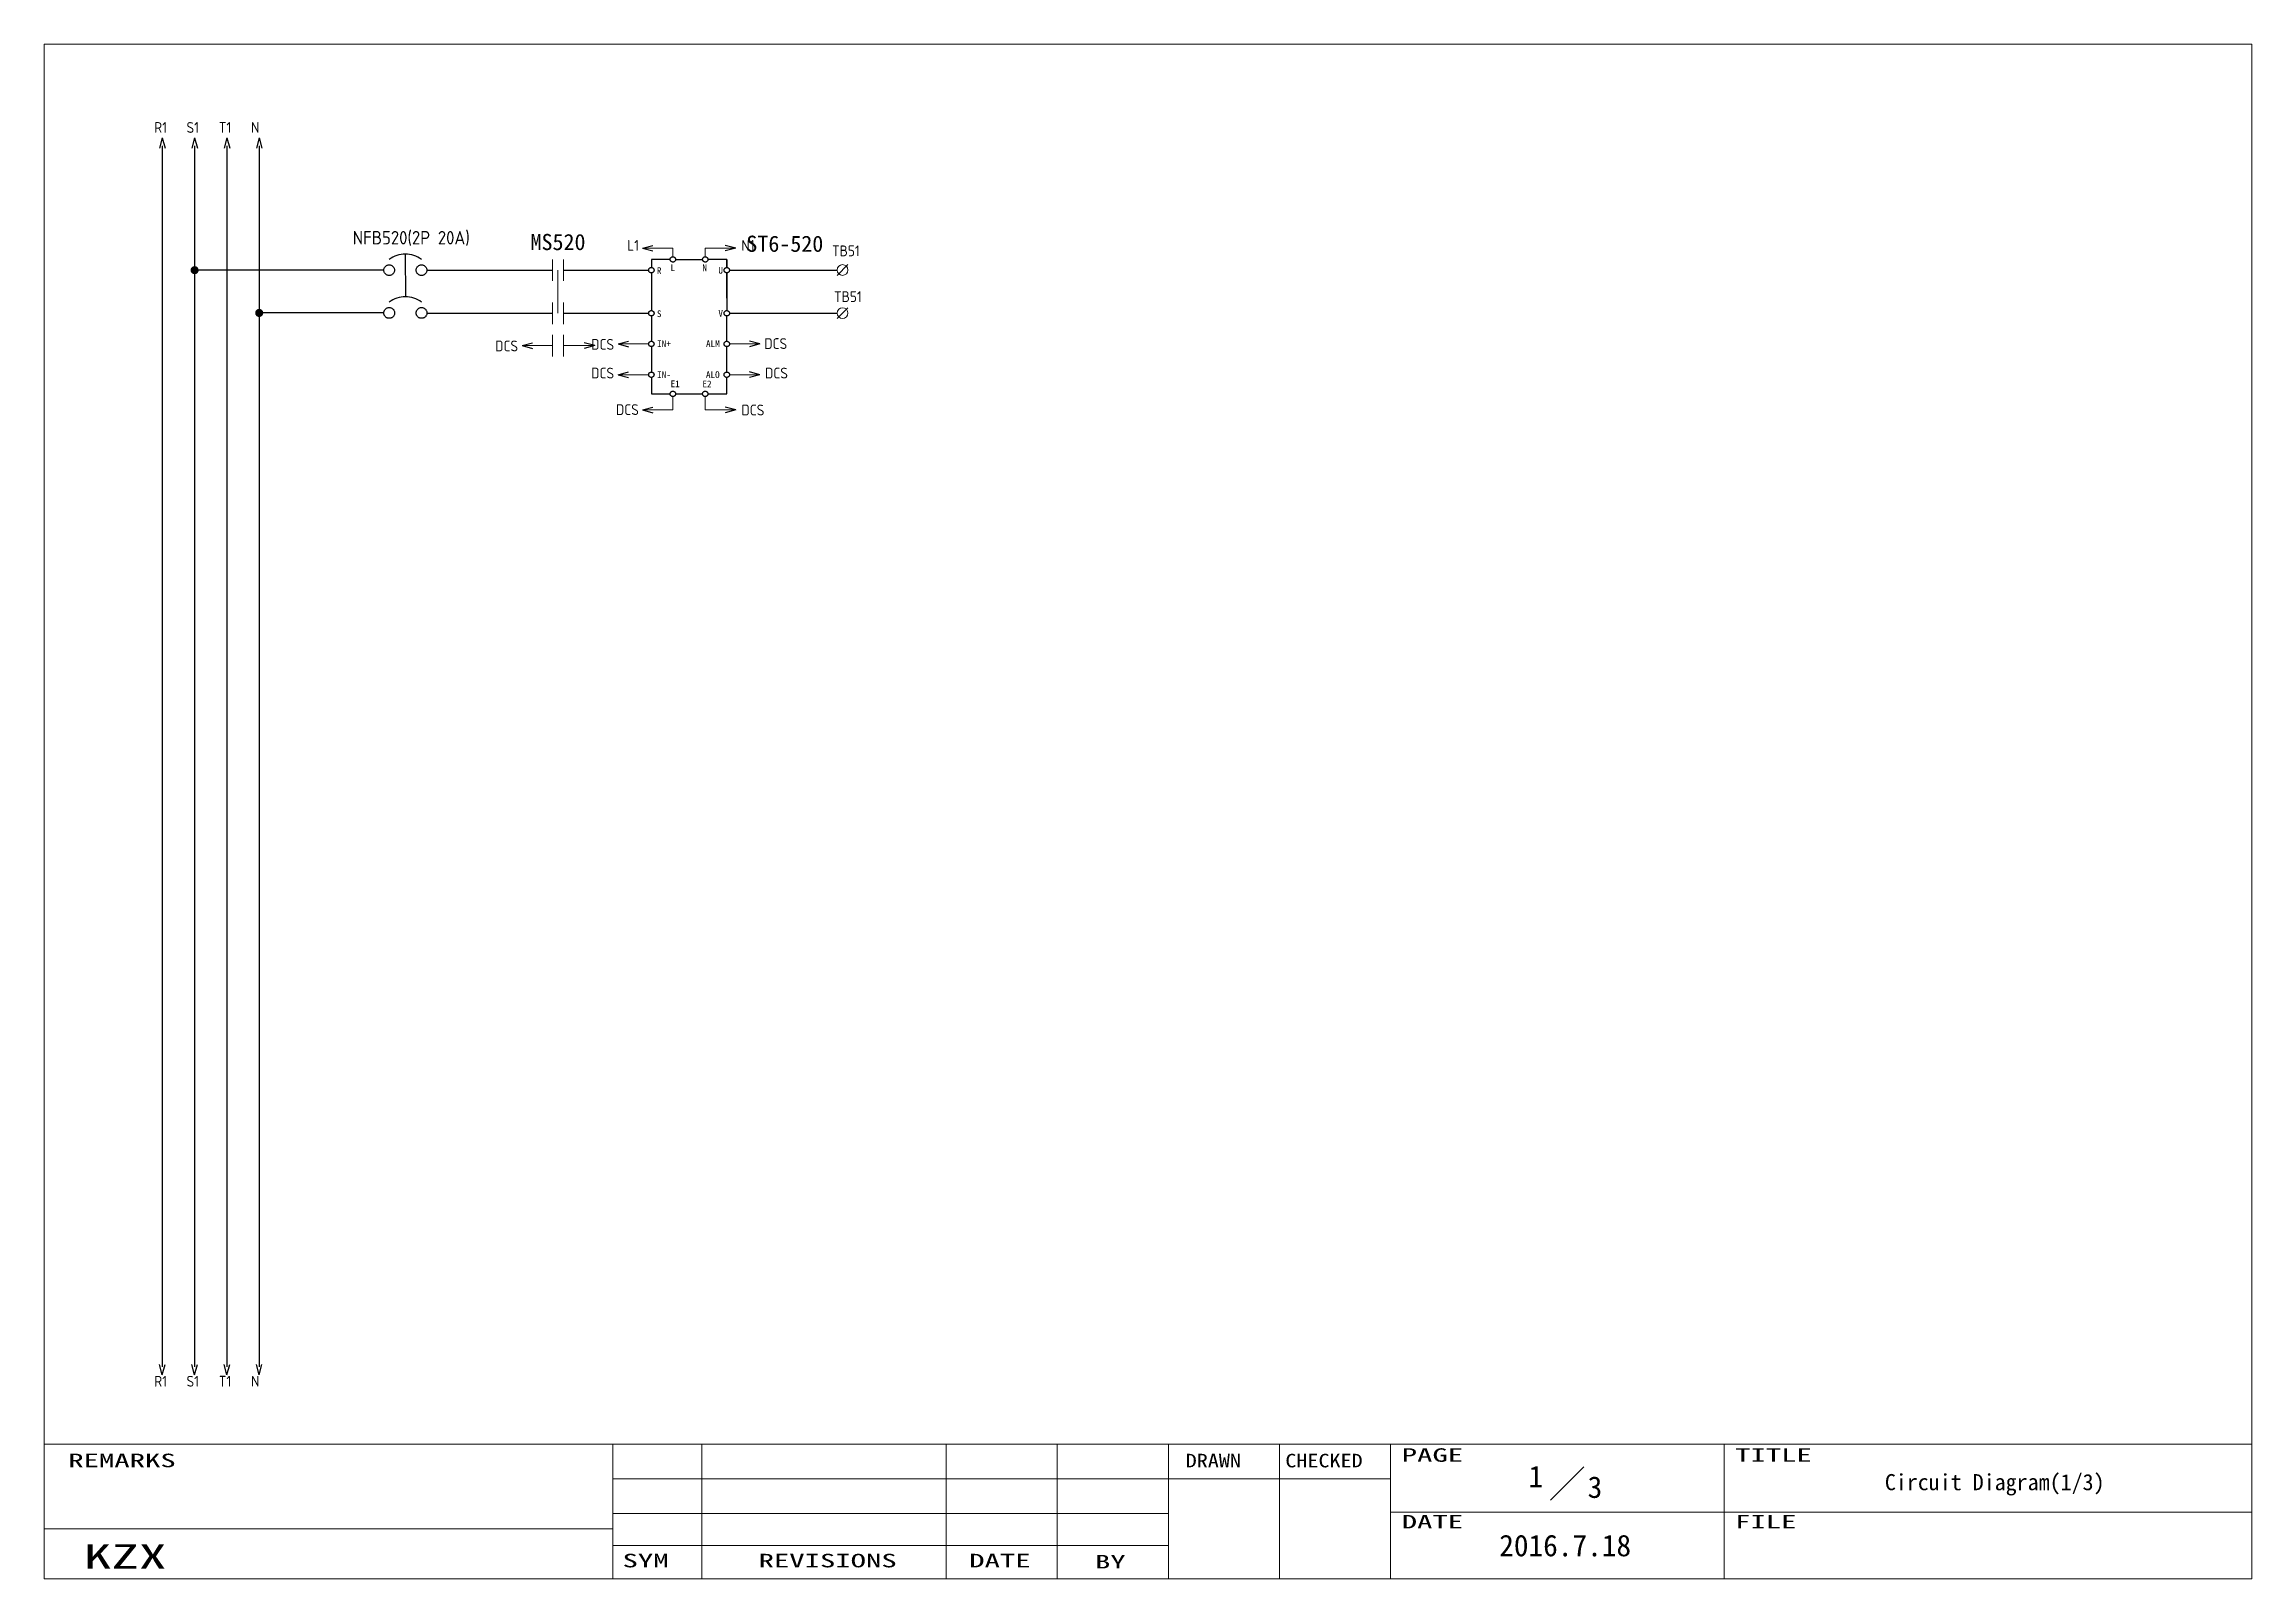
# Model space of a CAD drawing. Extents: x -319 to 2858, y -2689 to 285.
# Drawn here: x 889.9 to 1299.9, y -2138.2 to -1853.2 of the extents above; entities that cross this region are included whole.
import ezdxf
from ezdxf.enums import TextEntityAlignment as Align

# ---------------------------------------------------------------- set-up
doc = ezdxf.new("R2010")
doc.units = 0
doc.header["$LTSCALE"] = 0.3
doc.header["$MEASUREMENT"] = 0
doc.linetypes.add('実線', pattern=[20001, 20000, -1])
doc.layers.get('0').update_dxf_attribs({"linetype": '実線'})
for name, color, linetype, lineweight in [('01図枠', 5, 'CONTINUOUS', 9), ('02接続図', 7, 'CONTINUOUS', 5), ('10外形', 7, 'CONTINUOUS', 9)]:
    doc.layers.add(name, color=color, linetype=linetype, lineweight=lineweight)
for name, color, linetype in [('04部品記号', 3, 'CONTINUOUS'), ('05線番', 4, 'CONTINUOUS'), ('BLOCK', 7, 'CONTINUOUS'), ('図形１', 7, '実線')]:
    doc.layers.add(name, color=color, linetype=linetype)
doc.styles.add('電気標準', font='ISOCP.shx', dxfattribs={"height": 2.5, "bigfont": 'extfont.shx'})
doc.styles.add('ＭＳＰゴシック', font='')
doc.styles.get('ＭＳＰゴシック').set_extended_font_data('SimSun')

msp = doc.modelspace()

# ---------------------------------------------------------------- texts
at = {"layer": '01図枠', "linetype": 'Continuous', "lineweight": 5, "style": 'ＭＳＰゴシック'}
for s, height, width, p in [('REMARKS', 2.513, 1.666667, (894.41, -2114.99)), ('DRAWN', 2.513, 1.2, (1101.93, -2115.02)), ('CHECKED', 2.513, 1.2, (1120.43, -2115.02)), ('PAGE', 2.513, 1.666667, (1142.05, -2113.99)), ('TITLE', 2.513, 1.666667, (1203.96, -2113.99)), ('DATE', 2.513, 1.666667, (1142.05, -2126.37)), ('FILE', 2.513, 1.666667, (1203.96, -2126.37)), ('KZX', 4.523, 1.666667, (897.26, -2131.83)), ('SYM', 2.513, 1.666667, (997.34, -2133.59))]:
    msp.add_text(s, height=height, dxfattribs=dict(at, width=width)).set_placement(p, align=Align.TOP_LEFT)
at = {"layer": '01図枠', "linetype": 'Continuous', "lineweight": 5, "style": 'ＭＳＰゴシック', "width": 1.666667}
for s, p in [('REVISIONS', (1035.43, -2133.59)), ('DATE', (1067.43, -2133.59)), ('BY', (1087.93, -2133.8))]:
    msp.add_text(s, height=2.513, dxfattribs=at).set_placement(p, align=Align.TOP_CENTER)
at = {"layer": '02接続図', "style": 'ＭＳＰゴシック'}
for s, p in [('1', (1166.93, -2119.24)), ('3', (1177.93, -2121.24)), ('2016.7.18', (1172.4, -2132.08))]:
    msp.add_text(s, height=4, dxfattribs=at).set_placement(p, align=Align.MIDDLE)
msp.add_text('Circuit Diagram(1/3)', height=3, dxfattribs=at).set_placement((1231.76, -2120.28), align=Align.MIDDLE_LEFT)
at = {"layer": '04部品記号', "linetype": 'Continuous', "style": 'ＭＳＰゴシック'}
for s, p in [('MS520', (985.36, -1889.98)), ('ST6-520', (1027.48, -1890.3))]:
    msp.add_text(s, height=3, dxfattribs=at).set_placement(p, align=Align.MIDDLE_CENTER)
at = {"layer": '05線番', "style": 'ＭＳＰゴシック'}
for s, p in [('L', (1006.26, -1894.75)), ('N', (1012.18, -1894.77)), ('R', (1003.72, -1895.3)), ('U', (1015.14, -1895.23)), ('S', (1003.72, -1903.3)), ('V', (1015.14, -1903.23)), ('IN+', (1003.76, -1908.88)), ('ALM', (1012.84, -1908.88)), ('IN-', (1003.76, -1914.61)), ('ALO', (1012.83, -1914.61)), ('E1', (1006.26, -1916.31)), ('E2', (1012.18, -1916.33))]:
    msp.add_text(s, height=1.25, dxfattribs=at).set_placement(p, align=Align.MIDDLE_LEFT)
at = {"layer": '図形１', "color": 7, "linetype": '実線', "style": '電気標準'}
for s, p in [('R1', (910.36, -1869.71)), ('S1', (916.36, -1869.71)), ('T1', (922.36, -1869.71)), ('N', (928.36, -1869.71)), ('L1', (998.2, -1891.61)), ('N1', (1019.42, -1891.61)), ('TB51', (1036.25, -1892.62)), ('TB51', (1036.62, -1901.12)), ('DCS', (973.68, -1910.28)), ('DCS', (991.51, -1909.99)), ('DCS', (1023.66, -1909.84)), ('DCS', (991.51, -1915.32)), ('DCS', (1023.8, -1915.32)), ('DCS', (996.11, -1922.1)), ('DCS', (1019.42, -1922.18)), ('R1', (910.36, -2102.54)), ('S1', (916.36, -2102.54)), ('T1', (922.36, -2102.54)), ('N', (928.36, -2102.54))]:
    msp.add_text(s, height=2, dxfattribs=at).set_placement(p)
at = {"layer": '図形１', "color": 4, "style": '電気標準'}
msp.add_text('NFB520(2P 20A)', height=2.5, dxfattribs=at).set_placement((947.23, -1890.43))

# ---------------------------------------------------------------- blocks, each defined once
blk = doc.blocks.new('矢印（右向）')
at = {"layer": 'BLOCK'}
for q in [(-1.93, 0.52), (-1.93, -0.52)]:
    blk.add_line((0, 0), q, dxfattribs=at)

# ---------------------------------------------------------------- linework, layer by layer
for p, q in [((957, -1892.21), (957.01, -1900.15)), ((1006.19, -1893.21), (1002.69, -1893.21)), ((1002.69, -1893.21), (1002.69, -1894.71)), ((1007.19, -1893.21), (1012.2, -1893.21)), ((1016.7, -1893.21), (1013.2, -1893.21)), ((1016.7, -1894.71), (1016.7, -1893.21)), ((1016.7, -1893.21), (1016.7, -1894.71)), ((953, -1895.21), (917.86, -1895.21)), ((961, -1895.21), (984.35, -1895.21)), ((986.35, -1895.21), (1002.19, -1895.21)), ((1002.69, -1895.71), (1002.69, -1902.71)), ((1016.7, -1900.41), (1016.7, -1895.71)), ((1016.7, -1895.71), (1016.7, -1902.71)), ((1017.2, -1895.21), (1019.2, -1895.21)), ((1017.2, -1895.21), (1037.2, -1895.21)), ((953.01, -1903.15), (929.86, -1903.15)), ((953.01, -1903.15), (929.86, -1903.15)), ((961, -1903.21), (984.35, -1903.21)), ((986.35, -1903.21), (1002.19, -1903.21)), ((1002.69, -1903.71), (1002.69, -1908.41)), ((1016.7, -1908.41), (1016.7, -1903.71)), ((1017.2, -1903.21), (1037.2, -1903.21)), ((1002.69, -1909.41), (1002.69, -1914.12)), ((1016.7, -1914.12), (1016.7, -1909.41)), ((1002.69, -1915.12), (1002.69, -1918.18)), ((1002.69, -1918.18), (1006.19, -1918.18)), ((1007.19, -1918.18), (1012.2, -1918.18)), ((1013.2, -1918.18), (1016.7, -1918.18)), ((1016.7, -1918.18), (1016.7, -1915.12))]:
    msp.add_line(p, q)
for centre in [(1006.69, -1893.21), (1012.7, -1893.21), (1002.69, -1895.21), (1016.7, -1895.21), (1002.69, -1903.21), (1016.7, -1903.21), (1002.69, -1908.91), (1016.7, -1908.91), (1002.69, -1914.62), (1016.7, -1914.62), (1006.69, -1918.18), (1012.7, -1918.18)]:
    msp.add_circle(centre, 0.5)
at = {"layer": '01図枠', "linetype": 'Continuous', "lineweight": 5}
for p, q in [((889.93, -2138.24), (889.93, -1853.24)), ((889.93, -1853.24), (1299.93, -1853.24)), ((1299.93, -1853.24), (1299.93, -2138.24)), ((889.93, -2113.24), (1299.93, -2113.24)), ((995.53, -2113.24), (995.53, -2138.24)), ((1012.04, -2113.24), (1012.04, -2138.24)), ((1057.44, -2113.24), (1057.44, -2138.24)), ((1078.08, -2113.24), (1078.08, -2138.24)), ((1098.72, -2113.24), (1098.72, -2138.24)), ((1119.35, -2138.24), (1119.35, -2113.24)), ((1139.99, -2113.24), (1139.99, -2138.24)), ((1201.9, -2138.24), (1201.9, -2113.24)), ((995.53, -2119.66), (1098.72, -2119.66)), ((1098.72, -2119.66), (1139.99, -2119.66)), ((1175.85, -2117.43), (1169.66, -2123.62)), ((995.53, -2126.09), (1098.72, -2126.09)), ((1139.99, -2125.85), (1299.93, -2125.85)), ((995.53, -2128.95), (889.93, -2128.95)), ((995.53, -2132.04), (1098.72, -2132.04)), ((1299.93, -2138.24), (889.93, -2138.24))]:
    msp.add_line(p, q, dxfattribs=at)
at = {"layer": '02接続図', "linetype": 'Continuous'}
for p, q in [((984.35, -1897.21), (984.35, -1893.21)), ((986.35, -1897.21), (986.35, -1893.21)), ((1037.2, -1896.18), (1039.2, -1894.18)), ((985.35, -1895.21), (985.35, -1903.21)), ((984.35, -1905.21), (984.35, -1901.21)), ((986.35, -1905.21), (986.35, -1901.21)), ((1037.2, -1904.18), (1039.2, -1902.18)), ((984.35, -1911.21), (984.35, -1907.21)), ((986.35, -1911.21), (986.35, -1907.21))]:
    msp.add_line(p, q, dxfattribs=at)
for centre in [(1038.2, -1895.18), (1038.2, -1903.18)]:
    msp.add_circle(centre, 1, dxfattribs=at)
at = {"layer": '10外形'}
for p, q in [((1006.69, -1891.12), (1001.04, -1891.12)), ((1006.69, -1892.71), (1006.69, -1891.12)), ((1012.7, -1892.71), (1012.7, -1891.12)), ((1012.7, -1891.12), (1018.35, -1891.12)), ((984.35, -1909.21), (978.71, -1909.21)), ((986.52, -1909.21), (992.17, -1909.21)), ((1002.19, -1908.91), (996.54, -1908.91)), ((1017.2, -1908.91), (1022.85, -1908.91)), ((1002.19, -1914.62), (996.54, -1914.62)), ((1017.2, -1914.62), (1022.85, -1914.62)), ((1006.69, -1918.68), (1006.69, -1921.16)), ((1012.7, -1918.68), (1012.7, -1921.16)), ((1006.69, -1921.16), (1001.04, -1921.16)), ((1012.7, -1921.16), (1018.35, -1921.16))]:
    msp.add_line(p, q, dxfattribs=at)
at = {"layer": '図形１', "color": 7}
for p, q in [((911.86, -1872.13), (911.86, -1953.95)), ((917.86, -1872.13), (917.86, -1953.95)), ((923.86, -1872.13), (923.86, -1953.95)), ((929.86, -1872.13), (929.86, -2098.85)), ((911.86, -1953.95), (911.86, -2098.85)), ((917.86, -1953.95), (917.86, -2098.85)), ((923.86, -1953.95), (923.86, -2098.85))]:
    msp.add_line(p, q, dxfattribs=at)
at = {"layer": '図形１', "const_width": 0.75}
for points in [[(917.49, -1895.21, 1), (918.24, -1895.21, 1)], [(929.49, -1903.15, 1), (930.24, -1903.15, 1)], [(929.49, -1903.15, 1), (930.24, -1903.15, 1)]]:
    msp.add_lwpolyline(points, format="xyb", close=True, dxfattribs=at)
at = {"layer": '図形１'}
for centre in [(954, -1895.21), (960, -1895.21), (954.01, -1903.15), (960.01, -1903.15)]:
    msp.add_circle(centre, 1, dxfattribs=at)
for centre in [(957, -1897.21), (957.01, -1905.15)]:
    msp.add_arc(centre, 5, 53.1301, 126.8699, dxfattribs=at)

# ---------------------------------------------------------------- block references
at = {"layer": '図形１', "color": 7, "xscale": -1}
for p, rotation in [((911.86, -1870.63), 270), ((917.86, -1870.63), 270), ((923.86, -1870.63), 270), ((929.86, -1870.63), 270), ((1018.35, -1891.12), 180), ((992.17, -1909.21), 180), ((1022.85, -1908.91), 180), ((1022.85, -1914.62), 180), ((1018.35, -1921.16), 180)]:
    msp.add_blockref('矢印（右向）', p, dxfattribs=dict(at, rotation=rotation))
at = {"layer": '図形１', "color": 7}
for p, rotation in [((1001.04, -1891.12), 180), ((978.71, -1909.21), 180), ((996.54, -1908.91), 180), ((996.54, -1914.62), 180), ((1001.04, -1921.16), 180), ((911.86, -2100.35), 270), ((917.86, -2100.35), 270), ((923.86, -2100.35), 270), ((929.86, -2100.35), 270)]:
    msp.add_blockref('矢印（右向）', p, dxfattribs=dict(at, rotation=rotation))

msp.set_redraw_order([(e.dxf.handle, doc.entitydb.next_handle()) for e in msp.query("TEXT MTEXT ATTDEF DIMENSION ARC_DIMENSION")])  # texts and dimensions are drawn at this point

doc.saveas('drawing.dxf')
